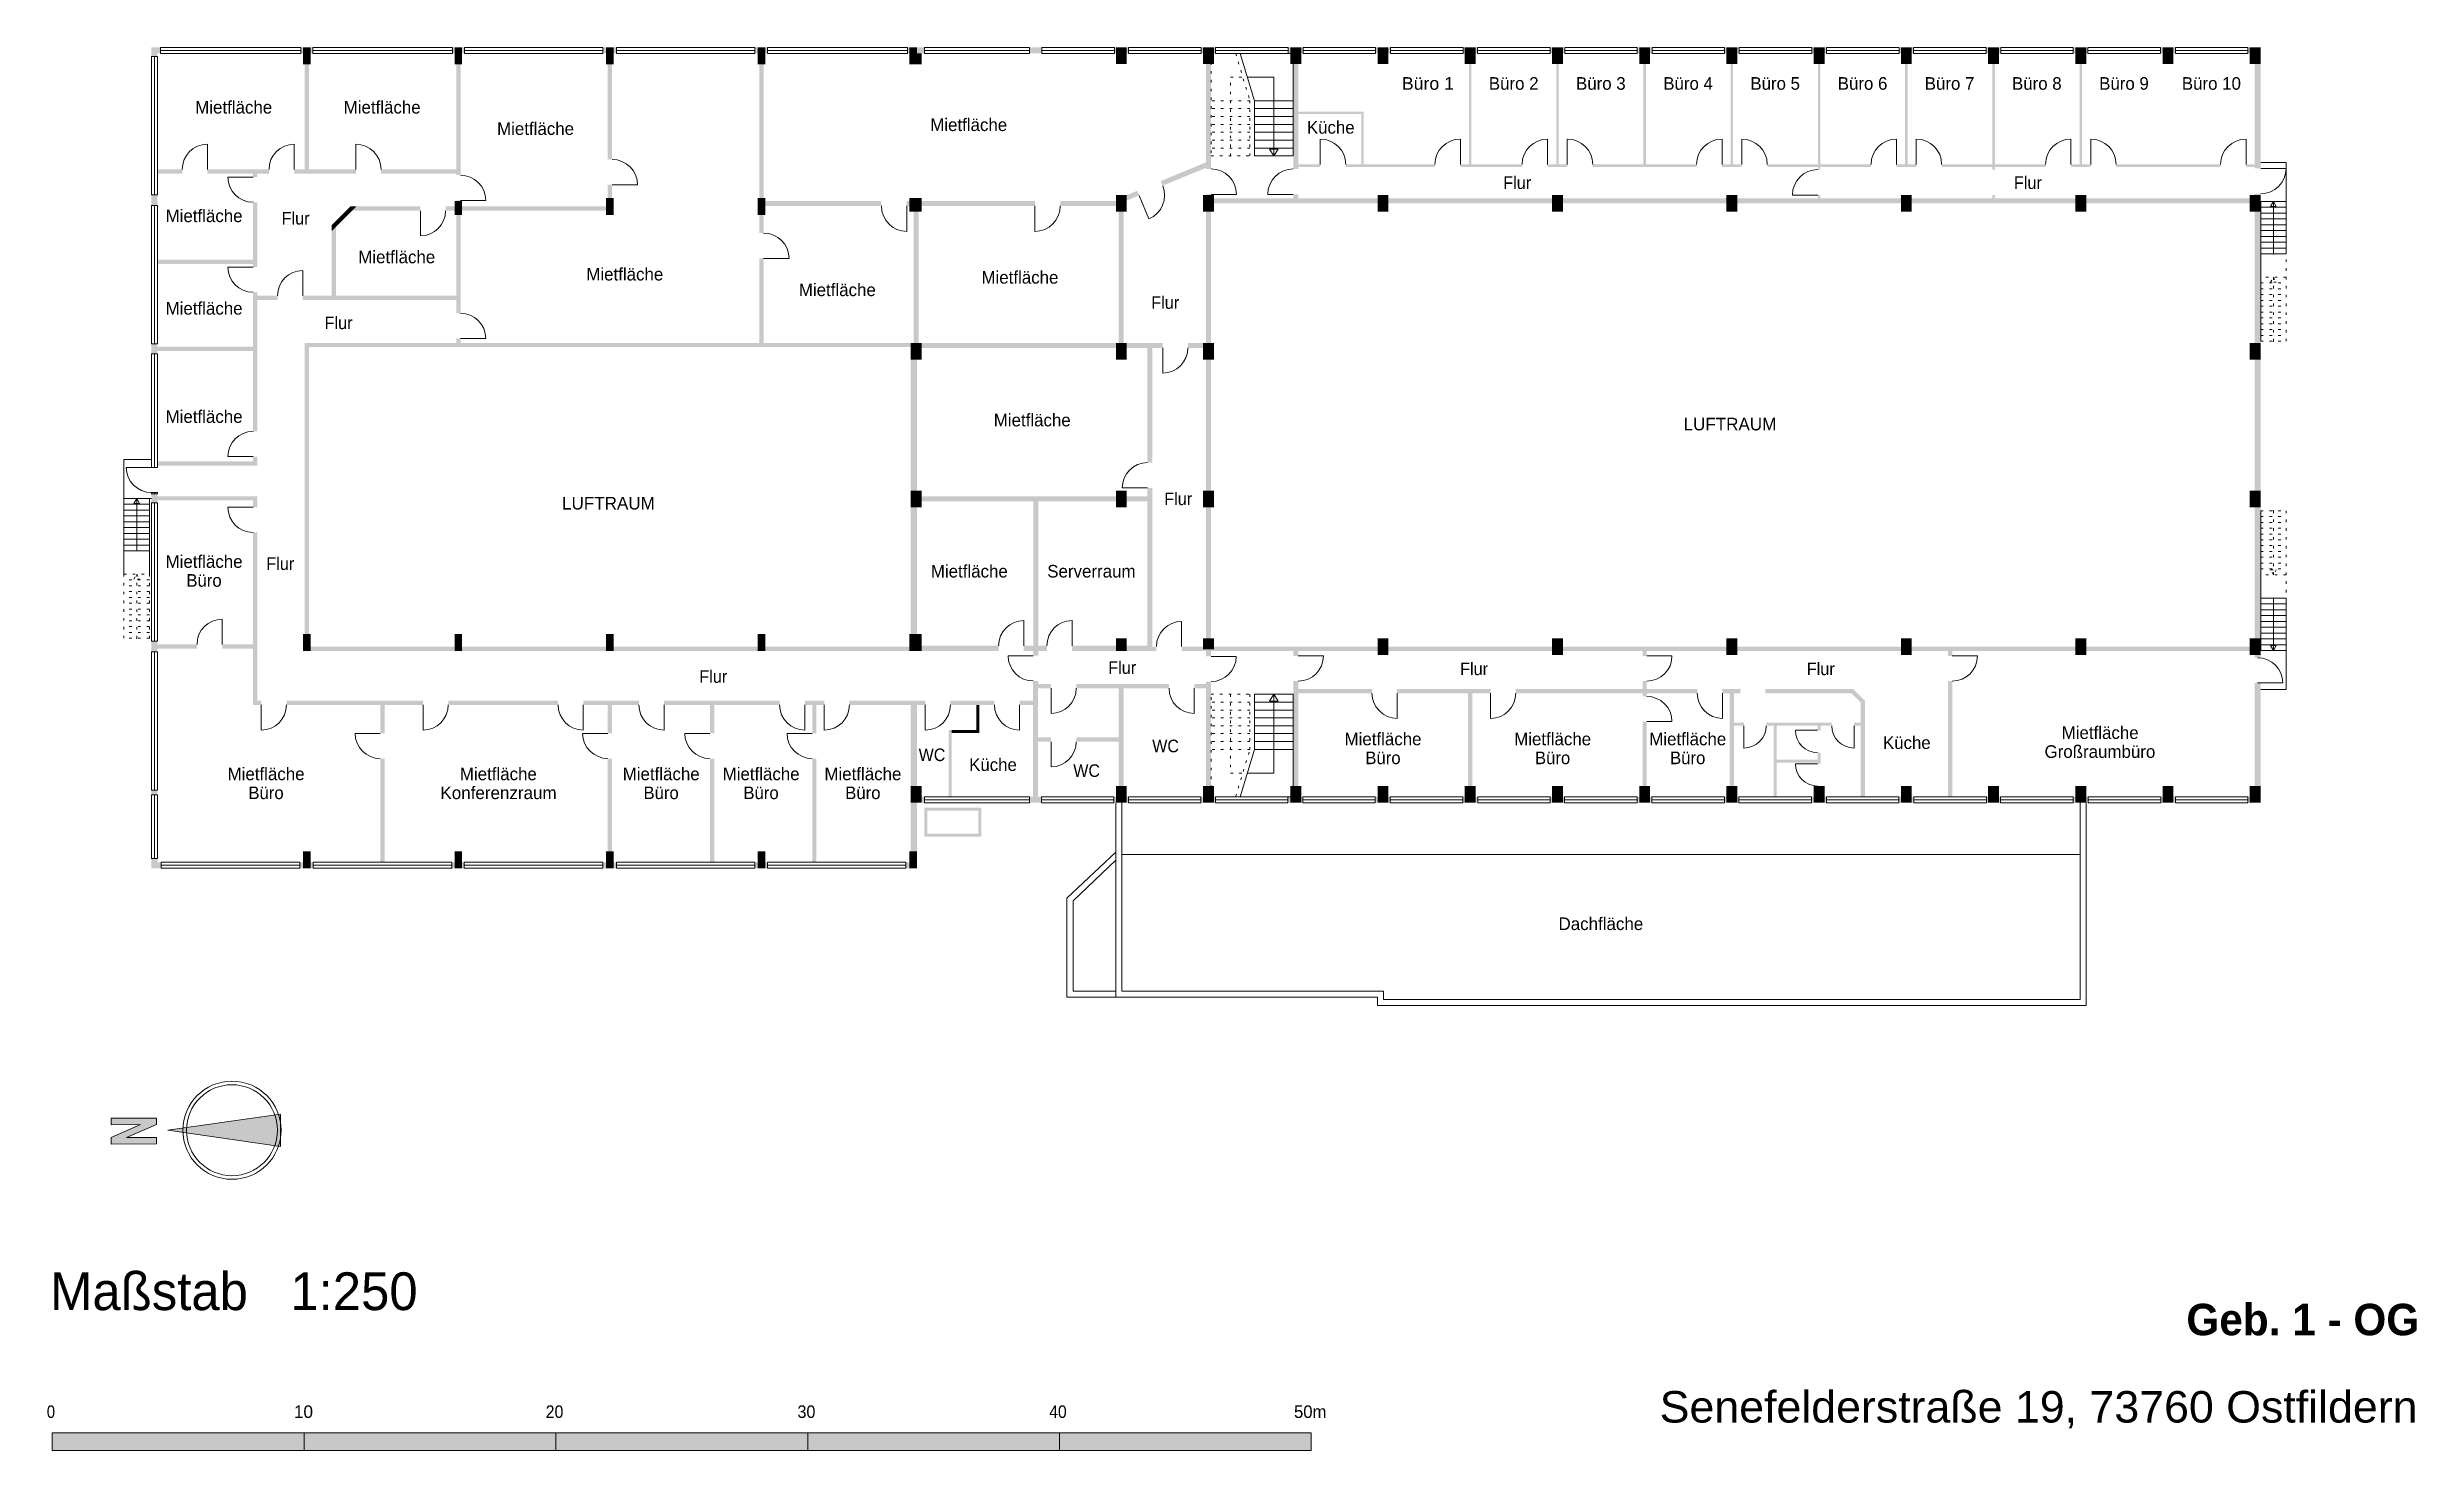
# Model space of a CAD drawing. Header units: inches. Extents: x 5602 to 99692, y 3430 to 59159.
import ezdxf

# ---------------------------------------------------------------- set-up
doc = ezdxf.new("R2010")
doc.units = ezdxf.units.IN
doc.header["$LTSCALE"] = 250
doc.header["$MEASUREMENT"] = 0
for name, pattern in [('Punktlinie', [1.4, 0.4, -1]), ('Standardmuster', [0]), ('Volllinie', [0])]:
    doc.linetypes.add(name, pattern=pattern)
doc.layers.add('Grundebene', color=7, linetype='Continuous')
doc.layers.add('Schriftfeld', color=7, linetype='Continuous')
doc.styles.add('ARIAL', font='arial.ttf', dxfattribs={"height": 0.2})
doc.styles.add('ARIAL-FETT', font='arialbd.ttf', dxfattribs={"height": 0.2})

msp = doc.modelspace()

# ---------------------------------------------------------------- texts
at = {"layer": 'Grundebene', "color": 18, "lineweight": 18, "true_color": 0x000000, "style": 'ARIAL'}
for s, width, p in [('Büro 1', 1.00695, (59391, 57477)), ('Büro 2', 0.960389, (62846, 57477)), ('Büro 3', 0.957713, (66309, 57477)), ('Büro 4', 0.958684, (69774, 57477)), ('Büro 5', 0.956017, (73234, 57477)), ('Büro 6', 0.957713, (76704, 57477)), ('Büro 7', 0.957955, (80159, 57477)), ('Büro 8', 0.957228, (83624, 57477)), ('Büro 9', 0.957228, (87086, 57477)), ('Büro 10', 0.959973, (90368, 57477)), ('Mietfläche', 0.960175, (11473, 56531)), ('Mietfläche', 0.960175, (17369, 56531)), ('Mietfläche', 0.960175, (23461, 55682)), ('Mietfläche', 0.960175, (40663, 55836)), ('Küche', 0.956442, (55622, 55732)), ('Flur', 0.923524, (63416, 53535)), ('Flur', 0.923524, (83698, 53535)), ('Mietfläche', 0.960175, (10297, 52220)), ('Flur', 0.923524, (14902, 52123)), ('Mietfläche', 0.960175, (17948, 50586)), ('Mietfläche', 0.960175, (27005, 49901)), ('Mietfläche', 0.960175, (42697, 49776)), ('Mietfläche', 0.960175, (10297, 48545)), ('Mietfläche', 0.960175, (35445, 49280)), ('Flur', 0.923524, (49439, 48776)), ('Flur', 0.923524, (16609, 47969)), ('Mietfläche', 0.960175, (10297, 44246)), ('Mietfläche', 0.960175, (43186, 44107)), ('LUFTRAUM', 0.968966, (70580, 43948)), ('Flur', 0.923524, (49953, 40981)), ('LUFTRAUM', 0.968966, (26041, 40806)), ('Mietfläche', 0.960175, (10297, 38489)), ('Flur', 0.923524, (14294, 38406)), ('Mietfläche', 0.960175, (40687, 38105)), ('Serverraum', 0.961855, (45309, 38105)), ('Büro', 0.950264, (11121, 37739)), ('Flur', 0.923524, (31492, 33923)), ('Flur', 0.923524, (47729, 34279)), ('Flur', 0.923524, (61705, 34228)), ('Flur', 0.923524, (75474, 34228)), ('Mietfläche', 0.960175, (85596, 31692)), ('WC', 0.910968, (40203, 30814)), ('WC', 0.910968, (49479, 31165)), ('Mietfläche', 0.960175, (57116, 31442)), ('Büro', 0.950264, (57940, 30692)), ('Mietfläche', 0.960175, (63853, 31442)), ('Büro', 0.950264, (64677, 30692)), ('Mietfläche', 0.960175, (69218, 31442)), ('Büro', 0.950264, (70043, 30692)), ('Küche', 0.956442, (78500, 31295)), ('Großraumbüro', 0.960492, (84916, 30942)), ('Mietfläche', 0.960175, (12759, 30055)), ('Mietfläche', 0.960175, (21983, 30055)), ('Mietfläche', 0.960175, (28450, 30055)), ('Mietfläche', 0.960175, (32419, 30055)), ('Mietfläche', 0.960175, (36461, 30055)), ('Küche', 0.956442, (42209, 30422)), ('WC', 0.910968, (46344, 30185)), ('Büro', 0.950264, (13583, 29305)), ('Konferenzraum', 0.966503, (21211, 29305)), ('Büro', 0.950264, (29274, 29305)), ('Büro', 0.950264, (33243, 29305)), ('Büro', 0.950264, (37286, 29305)), ('Dachfläche', 0.962625, (65614, 24104))]:
    msp.add_text(s, height=500, dxfattribs=dict(at, width=width)).set_placement(p)
at = {"layer": 'Schriftfeld', "color": 18, "lineweight": 18, "true_color": 0x000000}
for s, height, style, width, p in [('Maßstab   1:250', 1500, 'ARIAL', 0.964313, (5706, 9010)), ('Geb. 1 - OG', 1250, 'ARIAL-FETT', 0.962843, (90548, 8011)), ('Senefelderstraße 19, 73760 Ostfildern', 1250, 'ARIAL', 1.016662, (69630, 4544)), ('0', 500, 'ARIAL', 0.850484, (5578, 4726)), ('10', 500, 'ARIAL', 0.977993, (15391, 4726)), ('20', 500, 'ARIAL', 0.902815, (25391, 4726)), ('30', 500, 'ARIAL', 0.914211, (35391, 4726)), ('40', 500, 'ARIAL', 0.88866, (45391, 4726)), ('50m', 500, 'ARIAL', 0.945685, (55110, 4726))]:
    msp.add_text(s, height=height, dxfattribs=dict(at, style=style, width=width)).set_placement(p)

# ---------------------------------------------------------------- blocks, each defined once
blk = doc.blocks.new('Color_Area-64D')
at = {"layer": 'Schriftfeld', "true_color": 0xffffff, "transparency": 33554687}
blk.add_hatch(color=7, dxfattribs=at).paths.add_polyline_path([(25796, 3430), (25796, 4136), (15796, 4136), (15796, 3430)], flags=0)
at = {"layer": 'Schriftfeld', "color": 18, "linetype": 'Volllinie', "lineweight": 13, "true_color": 0x000000}
for p, q in [((25796, 4136), (15796, 4136)), ((15796, 4136), (15796, 3430)), ((25796, 3430), (25796, 4136)), ((15796, 3430), (25796, 3430))]:
    blk.add_line(p, q, dxfattribs=at)
blk = doc.blocks.new('Color_Area-656')
at = {"layer": 'Schriftfeld', "true_color": 0x000000, "transparency": 33554687}
blk.add_hatch(color=18, dxfattribs=at).paths.add_polyline_path([(15796, 3430), (15796, 4136), (5796, 4136), (5796, 3430)], flags=0)
at = {"layer": 'Schriftfeld', "color": 18, "linetype": 'Volllinie', "lineweight": 13, "true_color": 0x000000}
for p, q in [((15796, 4136), (5796, 4136)), ((5796, 4136), (5796, 3430)), ((15796, 3430), (15796, 4136)), ((5796, 3430), (15796, 3430))]:
    blk.add_line(p, q, dxfattribs=at)
blk = doc.blocks.new('Color_Area-65F')
at = {"layer": 'Schriftfeld', "true_color": 0x000000, "transparency": 33554687}
blk.add_hatch(color=18, dxfattribs=at).paths.add_polyline_path([(35796, 3430), (35796, 4136), (25796, 4136), (25796, 3430)], flags=0)
at = {"layer": 'Schriftfeld', "color": 18, "linetype": 'Volllinie', "lineweight": 13, "true_color": 0x000000}
for p, q in [((35796, 4136), (25796, 4136)), ((25796, 4136), (25796, 3430)), ((35796, 3430), (35796, 4136)), ((25796, 3430), (35796, 3430))]:
    blk.add_line(p, q, dxfattribs=at)
blk = doc.blocks.new('Color_Area-668')
at = {"layer": 'Schriftfeld', "true_color": 0xffffff, "transparency": 33554687}
blk.add_hatch(color=7, dxfattribs=at).paths.add_polyline_path([(45796, 3430), (45796, 4136), (35796, 4136), (35796, 3430)], flags=0)
at = {"layer": 'Schriftfeld', "color": 18, "linetype": 'Volllinie', "lineweight": 13, "true_color": 0x000000}
for p, q in [((45796, 4136), (35796, 4136)), ((35796, 4136), (35796, 3430)), ((45796, 3430), (45796, 4136)), ((35796, 3430), (45796, 3430))]:
    blk.add_line(p, q, dxfattribs=at)
blk = doc.blocks.new('Color_Area-671')
at = {"layer": 'Schriftfeld', "true_color": 0x000000, "transparency": 33554687}
blk.add_hatch(color=18, dxfattribs=at).paths.add_polyline_path([(55796, 3430), (55796, 4136), (45796, 4136), (45796, 3430)], flags=0)
at = {"layer": 'Schriftfeld', "color": 18, "linetype": 'Volllinie', "lineweight": 13, "true_color": 0x000000}
for p, q in [((55796, 4136), (45796, 4136)), ((45796, 4136), (45796, 3430)), ((55796, 3430), (55796, 4136)), ((45796, 3430), (55796, 3430))]:
    blk.add_line(p, q, dxfattribs=at)
blk = doc.blocks.new('Color_Area-684')
at = {"layer": 'Schriftfeld', "true_color": 0x000000, "transparency": 33554687}
blk.add_hatch(color=18, dxfattribs=at).paths.add_polyline_path([(8137, 16628), (9930, 16635), (9931, 16384), (8742, 15862), (9933, 15866), (9934, 15610), (8141, 15603), (8140, 15865), (9306, 16376), (8138, 16372)], flags=0)
at = {"layer": 'Schriftfeld', "color": 18, "linetype": 'Volllinie', "lineweight": 13, "true_color": 0x000000}
for p, q in [((8137, 16628), (9930, 16635)), ((8138, 16372), (8137, 16628)), ((9306, 16376), (8138, 16372)), ((8140, 15865), (9306, 16376)), ((9931, 16384), (8742, 15862)), ((9930, 16635), (9931, 16384)), ((8141, 15603), (8140, 15865)), ((9934, 15610), (8141, 15603)), ((8742, 15862), (9933, 15866)), ((9933, 15866), (9934, 15610))]:
    blk.add_line(p, q, dxfattribs=at)
blk = doc.blocks.new('Color_Area-699')
at = {"layer": 'Schriftfeld', "true_color": 0x000000, "transparency": 33554687}
blk.add_hatch(color=18, dxfattribs=at).paths.add_polyline_path([(10385, 16153), (14865, 15513), (14865, 16793)], flags=0)
at = {"layer": 'Schriftfeld', "color": 18, "linetype": 'Volllinie', "lineweight": 13, "true_color": 0x000000}
for p, q in [((14865, 16793), (10385, 16153)), ((10385, 16153), (14865, 15513)), ((14865, 15513), (14865, 16793))]:
    blk.add_line(p, q, dxfattribs=at)
blk = doc.blocks.new('door-6B4')
at = {"layer": 'Grundebene', "color": 18, "linetype": 'Standardmuster', "lineweight": 13, "true_color": 0x000000}
blk.add_line((61715, 54510), (61715, 55520), dxfattribs=at)
blk.add_arc((61715, 54510), 1010, 90, 180, dxfattribs=at)
blk = doc.blocks.new('door-6BC')
at = {"layer": 'Grundebene', "color": 18, "linetype": 'Standardmuster', "lineweight": 13, "true_color": 0x000000}
blk.add_line((65179, 54510), (65179, 55520), dxfattribs=at)
blk.add_arc((65179, 54510), 1010, 90, 180, dxfattribs=at)
blk = doc.blocks.new('door-6C4')
at = {"layer": 'Grundebene', "color": 18, "linetype": 'Standardmuster', "lineweight": 13, "true_color": 0x000000}
blk.add_line((65963, 54510), (65963, 55520), dxfattribs=at)
blk.add_arc((65963, 54510), 1010, 0, 90, dxfattribs=at)
blk = doc.blocks.new('door-6CC')
at = {"layer": 'Grundebene', "color": 18, "linetype": 'Standardmuster', "lineweight": 13, "true_color": 0x000000}
blk.add_line((72107, 54510), (72107, 55520), dxfattribs=at)
blk.add_arc((72107, 54510), 1010, 90, 180, dxfattribs=at)
blk = doc.blocks.new('door-6D4')
at = {"layer": 'Grundebene', "color": 18, "linetype": 'Standardmuster', "lineweight": 13, "true_color": 0x000000}
blk.add_line((72891, 54510), (72891, 55520), dxfattribs=at)
blk.add_arc((72891, 54510), 1010, 0, 90, dxfattribs=at)
blk = doc.blocks.new('door-6DC')
at = {"layer": 'Grundebene', "color": 18, "linetype": 'Standardmuster', "lineweight": 13, "true_color": 0x000000}
blk.add_line((79036, 54510), (79036, 55520), dxfattribs=at)
blk.add_arc((79036, 54510), 1010, 90, 180, dxfattribs=at)
blk = doc.blocks.new('door-6E4')
at = {"layer": 'Grundebene', "color": 18, "linetype": 'Standardmuster', "lineweight": 13, "true_color": 0x000000}
blk.add_line((79820, 54510), (79820, 55520), dxfattribs=at)
blk.add_arc((79820, 54510), 1010, 0, 90, dxfattribs=at)
blk = doc.blocks.new('door-6EC')
at = {"layer": 'Grundebene', "color": 18, "linetype": 'Standardmuster', "lineweight": 13, "true_color": 0x000000}
blk.add_line((85964, 54510), (85964, 55520), dxfattribs=at)
blk.add_arc((85964, 54510), 1010, 90, 180, dxfattribs=at)
blk = doc.blocks.new('door-6F4')
at = {"layer": 'Grundebene', "color": 18, "linetype": 'Standardmuster', "lineweight": 13, "true_color": 0x000000}
blk.add_line((86748, 54510), (86748, 55520), dxfattribs=at)
blk.add_arc((86748, 54510), 1010, 0, 90, dxfattribs=at)
blk = doc.blocks.new('door-6FE')
at = {"layer": 'Grundebene', "color": 18, "linetype": 'Standardmuster', "lineweight": 13, "true_color": 0x000000}
blk.add_line((93499, 54354), (94509, 54354), dxfattribs=at)
blk.add_arc((93499, 54354), 1010, 270, 0, dxfattribs=at)
blk = doc.blocks.new('door-706')
at = {"layer": 'Grundebene', "color": 18, "linetype": 'Standardmuster', "lineweight": 13, "true_color": 0x000000}
blk.add_line((55079, 53320), (54069, 53320), dxfattribs=at)
blk.add_arc((55079, 53320), 1010, 90, 180, dxfattribs=at)
blk = doc.blocks.new('door-710')
at = {"layer": 'Grundebene', "color": 18, "linetype": 'Standardmuster', "lineweight": 13, "true_color": 0x000000}
blk.add_line((75914, 53294), (74904, 53294), dxfattribs=at)
blk.add_arc((75914, 53294), 1010, 90, 180, dxfattribs=at)
blk = doc.blocks.new('door-738')
at = {"layer": 'Grundebene', "color": 18, "linetype": 'Standardmuster', "lineweight": 13, "true_color": 0x000000}
blk.add_line((56153, 54510), (56153, 55520), dxfattribs=at)
blk.add_arc((56153, 54510), 1010, 0, 90, dxfattribs=at)
blk = doc.blocks.new('door-743')
at = {"layer": 'Grundebene', "color": 18, "linetype": 'Standardmuster', "lineweight": 13, "true_color": 0x000000}
blk.add_line((92917, 54510), (92917, 55520), dxfattribs=at)
blk.add_arc((92917, 54510), 1010, 90, 180, dxfattribs=at)
blk = doc.blocks.new('door-759')
at = {"layer": 'Grundebene', "color": 18, "linetype": 'Standardmuster', "lineweight": 13, "true_color": 0x000000}
blk.add_line((48960, 53279), (49346, 52346), dxfattribs=at)
blk.add_arc((48960, 53279), 1010, 292.46743, 22.46743, dxfattribs=at)
blk = doc.blocks.new('door-761')
at = {"layer": 'Grundebene', "color": 18, "linetype": 'Standardmuster', "lineweight": 13, "true_color": 0x000000}
blk.add_line((44818, 52860), (44818, 51850), dxfattribs=at)
blk.add_arc((44818, 52860), 1010, 270, 0, dxfattribs=at)
blk = doc.blocks.new('door-769')
at = {"layer": 'Grundebene', "color": 18, "linetype": 'Standardmuster', "lineweight": 13, "true_color": 0x000000}
blk.add_line((39732, 52860), (39732, 51850), dxfattribs=at)
blk.add_arc((39732, 52860), 1010, 180, 270, dxfattribs=at)
blk = doc.blocks.new('door-771')
at = {"layer": 'Grundebene', "color": 18, "linetype": 'Standardmuster', "lineweight": 13, "true_color": 0x000000}
blk.add_line((34047, 50775), (35057, 50775), dxfattribs=at)
blk.add_arc((34047, 50775), 1010, 0, 90, dxfattribs=at)
blk = doc.blocks.new('door-77F')
at = {"layer": 'Grundebene', "color": 18, "linetype": 'Standardmuster', "lineweight": 13, "true_color": 0x000000}
blk.add_line((28028, 53700), (29038, 53700), dxfattribs=at)
blk.add_arc((28028, 53700), 1010, 0, 90, dxfattribs=at)

# ---------------------------------------------------------------- hatches: boundary and pattern name
at = {"layer": 'Grundebene', "true_color": 0x000000, "transparency": 33554687}
h = msp.add_hatch(color=18, dxfattribs=at)
h.paths.add_polyline_path([(39892, 47224), (39892, 35193), (40132, 35193), (40132, 47224)], flags=0)
h.paths.add_polyline_path([(40132, 33045), (39892, 33045), (39892, 26799), (39695, 26799), (39695, 26559), (40132, 26559)], flags=0)
h.paths.add_polyline_path([(33701, 26799), (33701, 26559), (34195, 26559), (34195, 26799)], flags=0)
h.paths.add_polyline_path([(27654, 26799), (27654, 26559), (28201, 26559), (28201, 26799)], flags=0)
h.paths.add_polyline_path([(21658, 26799), (21658, 26559), (22154, 26559), (22154, 26799)], flags=0)
h.paths.add_polyline_path([(15626, 26799), (15626, 26559), (16158, 26559), (16158, 26799)], flags=0)
h.paths.add_polyline_path([(9974, 26799), (9974, 26945), (9734, 26945), (9734, 26559), (10126, 26559), (10126, 26799)], flags=0)
h.paths.add_polyline_path([(9974, 29657), (9734, 29657), (9734, 29478), (9974, 29478)], flags=0)
h.paths.add_polyline_path([(9974, 35575), (9734, 35575), (9734, 35157), (9974, 35157)], flags=0)
h.paths.add_polyline_path([(9974, 41422), (9734, 41422), (9734, 41075), (9974, 41075)], flags=0)
h.paths.add_polyline_path([(9974, 47384), (9734, 47384), (9734, 46994), (9974, 46994)], flags=0)
h.paths.add_polyline_path([(9974, 53302), (9734, 53302), (9734, 52884), (9974, 52884)], flags=0)
h.paths.add_polyline_path([(9974, 58919), (10091, 58919), (10091, 59159), (9734, 59159), (9734, 58802), (9974, 58802)], flags=0)
h.paths.add_polyline_path([(16141, 58919), (16141, 59159), (15667, 59159), (15667, 58919)], flags=0)
h.paths.add_polyline_path([(22166, 58919), (22166, 59159), (21692, 59159), (21692, 58919)], flags=0)
h.paths.add_polyline_path([(28202, 58919), (28202, 59159), (27666, 59159), (27666, 58919)], flags=0)
h.paths.add_polyline_path([(34205, 58919), (34205, 59159), (33702, 59159), (33702, 58919)], flags=0)
h.paths.add_polyline_path([(40132, 58919), (40132, 59159), (39758, 59159), (39758, 58919)], flags=0)
for points in [[(15753, 59159), (16054, 59159), (16054, 58484), (15753, 58484)], [(15988, 58484), (15988, 54311), (15818, 54311), (15818, 58484)], [(21773, 59159), (22073, 59159), (22073, 58484), (21773, 58484)], [(27792, 59159), (28093, 59159), (28093, 58484), (27792, 58484)], [(33812, 59159), (34112, 59159), (34112, 58484), (33812, 58484)], [(39831, 59159), (40132, 59159), (40132, 58484), (39831, 58484)], [(39892, 58919), (40323, 58919), (40323, 58484), (39892, 58484)], [(48035, 59159), (48466, 59159), (48466, 58496), (48035, 58496)], [(51499, 59159), (51931, 59159), (51931, 58496), (51499, 58496)], [(54964, 59159), (55395, 59159), (55395, 58496), (54964, 58496)], [(58428, 59159), (58859, 59159), (58859, 58496), (58428, 58496)], [(61892, 59159), (62323, 59159), (62323, 58496), (61892, 58496)], [(62157, 58496), (62157, 54510), (62057, 54510), (62057, 58496)], [(65356, 59159), (65787, 59159), (65787, 58496), (65356, 58496)], [(65621, 58496), (65621, 54510), (65521, 54510), (65521, 58496)], [(68820, 59159), (69251, 59159), (69251, 58496), (68820, 58496)], [(69085, 58496), (69085, 54510), (68985, 54510), (68985, 58496)], [(72284, 59159), (72715, 59159), (72715, 58496), (72284, 58496)], [(72549, 58496), (72549, 54510), (72449, 54510), (72449, 58496)], [(75748, 59159), (76179, 59159), (76179, 58496), (75748, 58496)], [(79212, 59159), (79643, 59159), (79643, 58496), (79212, 58496)], [(79478, 58496), (79478, 54510), (79378, 54510), (79378, 58496)], [(82676, 59159), (83107, 59159), (83107, 58496), (82676, 58496)], [(82942, 58496), (82942, 54510), (82842, 54510), (82842, 58496)], [(86140, 59159), (86571, 59159), (86571, 58496), (86140, 58496)], [(86406, 58496), (86406, 54510), (86306, 54510), (86306, 58496)], [(89604, 59159), (90035, 59159), (90035, 58496), (89604, 58496)], [(93068, 59159), (93499, 59159), (93499, 58496), (93068, 58496)], [(57779, 54510), (57779, 56510), (55279, 56510), (55279, 56610), (57879, 56610), (57879, 54510)], [(16898, 52100), (17639, 52841), (17879, 52841), (16898, 51860)], [(21773, 53052), (22073, 53052), (22073, 52503), (21773, 52503)], [(27792, 52671), (22073, 52671), (22073, 52841), (27792, 52841)], [(27792, 53178), (28093, 53178), (28093, 52503), (27792, 52503)], [(33812, 53178), (34112, 53178), (34112, 52503), (33812, 52503)], [(39831, 53178), (40132, 53178), (40132, 52629), (39831, 52629)], [(39892, 53178), (40323, 53178), (40323, 52629), (39892, 52629)], [(48035, 53291), (48466, 53291), (48466, 52629), (48035, 52629)], [(51499, 53291), (51931, 53291), (51931, 52629), (51499, 52629)], [(93068, 52960), (93068, 53160), (51931, 53160), (51931, 52960)], [(58428, 53291), (58859, 53291), (58859, 52629), (58428, 52629)], [(65356, 53291), (65787, 53291), (65787, 52629), (65356, 52629)], [(72284, 53291), (72715, 53291), (72715, 52629), (72284, 52629)], [(79212, 53291), (79643, 53291), (79643, 52629), (79212, 52629)], [(86140, 53291), (86571, 53291), (86571, 52629), (86140, 52629)], [(93068, 53291), (93499, 53291), (93499, 52629), (93068, 52629)], [(16898, 49297), (16898, 52100), (17068, 52100), (17068, 49297)], [(40207, 52629), (40007, 52629), (40007, 47424), (40207, 47424)], [(48151, 47424), (48151, 52629), (48351, 52629), (48351, 47424)], [(13770, 50554), (9974, 50554), (9974, 50724), (13770, 50724)], [(9974, 47274), (13770, 47274), (13770, 47104), (9974, 47104)], [(15818, 35868), (15818, 47424), (15988, 47424), (15988, 35868)], [(15988, 47424), (39892, 47424), (39892, 47254), (15988, 47254)], [(39892, 47424), (40323, 47424), (40323, 46761), (39892, 46761)], [(48035, 47424), (48466, 47424), (48466, 46761), (48035, 46761)], [(51499, 47424), (51931, 47424), (51931, 46761), (51499, 46761)], [(93068, 47424), (93499, 47424), (93499, 46761), (93068, 46761)], [(9974, 42713), (13770, 42713), (13770, 42543), (9974, 42543)], [(39892, 41556), (40323, 41556), (40323, 40894), (39892, 40894)], [(48035, 41556), (48466, 41556), (48466, 40894), (48035, 40894)], [(51499, 41556), (51931, 41556), (51931, 40894), (51499, 40894)], [(93068, 41556), (93499, 41556), (93499, 40894), (93068, 40894)], [(9974, 41334), (13770, 41334), (13770, 41164), (9974, 41164)], [(40323, 41325), (49388, 41325), (49388, 41125), (40323, 41125)], [(15753, 35868), (16054, 35868), (16054, 35193), (15753, 35193)], [(21773, 35868), (22073, 35868), (22073, 35193), (21773, 35193)], [(27792, 35868), (28093, 35868), (28093, 35193), (27792, 35193)], [(33812, 35868), (34112, 35868), (34112, 35193), (33812, 35193)], [(39831, 35868), (40132, 35868), (40132, 35193), (39831, 35193)], [(39892, 35855), (40323, 35855), (40323, 35193), (39892, 35193)], [(16054, 35363), (16054, 35193), (39831, 35193), (39831, 35363)], [(48035, 35689), (48466, 35689), (48466, 35193), (48035, 35193)], [(51499, 35689), (51931, 35689), (51931, 35257), (51499, 35257)], [(93068, 35193), (51815, 35193), (51815, 35363), (93068, 35363)], [(58428, 35689), (58859, 35689), (58859, 35026), (58428, 35026)], [(65356, 35689), (65787, 35689), (65787, 35026), (65356, 35026)], [(72284, 35689), (72715, 35689), (72715, 35026), (72284, 35026)], [(79212, 35689), (79643, 35689), (79643, 35026), (79212, 35026)], [(86140, 35689), (86571, 35689), (86571, 35026), (86140, 35026)], [(93068, 35689), (93499, 35689), (93499, 35026), (93068, 35026)], [(44742, 29399), (44742, 33995), (44942, 33995), (44942, 29399)], [(41515, 32046), (42497, 32046), (42497, 33045), (42617, 33045), (42617, 31926), (41515, 31926)], [(48151, 29821), (48151, 33706), (48351, 33706), (48351, 29821)], [(62022, 29821), (62022, 33511), (62192, 33511), (62192, 29821)], [(72414, 29821), (72414, 33511), (72584, 33511), (72584, 29821)], [(41515, 32046), (41515, 29399), (41395, 29399), (41395, 32046)], [(74158, 29399), (74158, 32217), (74278, 32217), (74278, 29399)], [(74171, 30868), (75904, 30868), (75904, 30748), (74171, 30748)], [(39892, 29821), (40323, 29821), (40323, 29159), (39892, 29159)], [(48035, 29821), (48466, 29821), (48466, 29159), (48035, 29159)], [(51499, 29821), (51931, 29821), (51931, 29159), (51499, 29159)], [(54964, 29821), (55395, 29821), (55395, 29159), (54964, 29159)], [(58428, 29821), (58859, 29821), (58859, 29159), (58428, 29159)], [(61892, 29821), (62323, 29821), (62323, 29159), (61892, 29159)], [(65356, 29821), (65787, 29821), (65787, 29159), (65356, 29159)], [(68820, 29821), (69251, 29821), (69251, 29159), (68820, 29159)], [(72284, 29821), (72715, 29821), (72715, 29159), (72284, 29159)], [(75748, 29821), (76179, 29821), (76179, 29159), (75748, 29159)], [(79212, 29821), (79643, 29821), (79643, 29159), (79212, 29159)], [(82676, 29821), (83107, 29821), (83107, 29159), (82676, 29159)], [(86140, 29821), (86571, 29821), (86571, 29159), (86140, 29159)], [(89604, 29821), (90035, 29821), (90035, 29159), (89604, 29159)], [(93068, 29821), (93499, 29821), (93499, 29159), (93068, 29159)], [(15753, 27234), (16054, 27234), (16054, 26559), (15753, 26559)], [(21773, 27234), (22073, 27234), (22073, 26559), (21773, 26559)], [(27792, 27234), (28093, 27234), (28093, 26559), (27792, 26559)], [(33812, 27234), (34112, 27234), (34112, 26559), (33812, 26559)], [(39831, 27234), (40132, 27234), (40132, 26559), (39831, 26559)]]:
    msp.add_hatch(color=18, dxfattribs=at).paths.add_polyline_path(points, flags=0)
h = msp.add_hatch(color=18, dxfattribs=at)
h.paths.add_polyline_path([(21838, 54084), (22008, 54084), (22008, 58484), (21838, 58484)], flags=0)
h.paths.add_polyline_path([(21838, 53084), (21838, 53052), (22008, 53052), (22008, 53084)], flags=0)
h = msp.add_hatch(color=18, dxfattribs=at)
h.paths.add_polyline_path([(27858, 54710), (28028, 54710), (28028, 58484), (27858, 58484)], flags=0)
h.paths.add_polyline_path([(27858, 53700), (27858, 53178), (28028, 53178), (28028, 53700)], flags=0)
h = msp.add_hatch(color=18, dxfattribs=at)
h.paths.add_polyline_path([(33877, 51785), (34047, 51785), (34047, 58484), (33877, 58484)], flags=0)
h.paths.add_polyline_path([(33877, 50775), (33877, 47424), (34047, 47424), (34047, 50775)], flags=0)
h = msp.add_hatch(color=18, dxfattribs=at)
h.paths.add_polyline_path([(93499, 58919), (93499, 59159), (92990, 59159), (92990, 58919)], flags=0)
h.paths.add_polyline_path([(89520, 58919), (90110, 58919), (90110, 59159), (89520, 59159)], flags=0)
h.paths.add_polyline_path([(86058, 58919), (86640, 58919), (86640, 59159), (86058, 59159)], flags=0)
h.paths.add_polyline_path([(82593, 58919), (83178, 58919), (83178, 59159), (82593, 59159)], flags=0)
h.paths.add_polyline_path([(79138, 58919), (79713, 58919), (79713, 59159), (79138, 59159)], flags=0)
h.paths.add_polyline_path([(75668, 58919), (76258, 58919), (76258, 59159), (75668, 59159)], flags=0)
h.paths.add_polyline_path([(72208, 58919), (72788, 58919), (72788, 59159), (72208, 59159)], flags=0)
h.paths.add_polyline_path([(68743, 58919), (69328, 58919), (69328, 59159), (68743, 59159)], flags=0)
h.paths.add_polyline_path([(65280, 58919), (65863, 58919), (65863, 59159), (65280, 59159)], flags=0)
h.paths.add_polyline_path([(61825, 58919), (62400, 58919), (62400, 59159), (61825, 59159)], flags=0)
h.paths.add_polyline_path([(58348, 58919), (58945, 58919), (58945, 59159), (58348, 59159)], flags=0)
h.paths.add_polyline_path([(54877, 58919), (55468, 58919), (55468, 59159), (54877, 59159)], flags=0)
h.paths.add_polyline_path([(51417, 58919), (51997, 58919), (51997, 59159), (51417, 59159)], flags=0)
h.paths.add_polyline_path([(47980, 58919), (48537, 58919), (48537, 59159), (47980, 59159)], flags=0)
h.paths.add_polyline_path([(45100, 59159), (44608, 59159), (44608, 58919), (45100, 58919)], flags=0)
h.paths.add_polyline_path([(40132, 58919), (40438, 58919), (40438, 59159), (40132, 59159)], flags=0)
h = msp.add_hatch(color=18, dxfattribs=at)
h.paths.add_polyline_path([(51815, 58496), (51615, 58496), (51615, 54330), (51815, 54330)], flags=0)
h.paths.add_polyline_path([(51615, 34970), (51815, 34970), (51815, 53320), (51615, 53320)], flags=0)
h.paths.add_polyline_path([(51615, 33970), (51615, 29821), (51815, 29821), (51815, 33970)], flags=0)
h = msp.add_hatch(color=18, dxfattribs=at)
h.paths.add_polyline_path([(55079, 54330), (55279, 54330), (55279, 58496), (55079, 58496)], flags=0)
h.paths.add_polyline_path([(55079, 53320), (55079, 53160), (55279, 53160), (55279, 53320)], flags=0)
h = msp.add_hatch(color=18, dxfattribs=at)
h.paths.add_polyline_path([(75914, 54304), (76014, 54304), (76014, 58496), (75914, 58496)], flags=0)
h.paths.add_polyline_path([(75914, 53294), (75914, 53160), (76014, 53160), (76014, 53294)], flags=0)
h = msp.add_hatch(color=18, dxfattribs=at)
h.paths.add_polyline_path([(93499, 58496), (93259, 58496), (93259, 54354), (93499, 54354)], flags=0)
h.paths.add_polyline_path([(93259, 34918), (93499, 34918), (93499, 53344), (93259, 53344)], flags=0)
h.paths.add_polyline_path([(93499, 29821), (93499, 33918), (93259, 33918), (93259, 29821)], flags=0)
h = msp.add_hatch(color=18, dxfattribs=at)
h.paths.add_polyline_path([(49817, 53850), (49894, 53665), (51615, 54377), (51615, 54593)], flags=0)
h.paths.add_polyline_path([(48884, 53464), (48466, 53291), (48466, 53075), (48960, 53279)], flags=0)
h = msp.add_hatch(color=18, dxfattribs=at)
h.paths.add_polyline_path([(21838, 54141), (21838, 54311), (18852, 54311), (18852, 54141)], flags=0)
h.paths.add_polyline_path([(15403, 54311), (15403, 54141), (17852, 54141), (17852, 54311)], flags=0)
h.paths.add_polyline_path([(11956, 54311), (11956, 54141), (14403, 54141), (14403, 54311)], flags=0)
h.paths.add_polyline_path([(9974, 54141), (10956, 54141), (10956, 54311), (9974, 54311)], flags=0)
h = msp.add_hatch(color=18, dxfattribs=at)
h.paths.add_polyline_path([(13770, 54141), (13770, 54010), (13940, 54010), (13940, 54141)], flags=0)
h.paths.add_polyline_path([(13770, 53010), (13770, 50434), (13940, 50434), (13940, 53010)], flags=0)
h.paths.add_polyline_path([(13770, 49297), (13940, 49297), (13940, 49434), (13770, 49434)], flags=0)
h = msp.add_hatch(color=18, dxfattribs=at)
h.paths.add_polyline_path([(92917, 54510), (92917, 54410), (93259, 54410), (93259, 54510)], flags=0)
h.paths.add_polyline_path([(91907, 54510), (87758, 54510), (87758, 54410), (91907, 54410)], flags=0)
h.paths.add_polyline_path([(85964, 54410), (86748, 54410), (86748, 54510), (85964, 54510)], flags=0)
h.paths.add_polyline_path([(80830, 54410), (84954, 54410), (84954, 54510), (80830, 54510)], flags=0)
h.paths.add_polyline_path([(79036, 54410), (79820, 54410), (79820, 54510), (79036, 54510)], flags=0)
h.paths.add_polyline_path([(73901, 54410), (78026, 54410), (78026, 54510), (73901, 54510)], flags=0)
h.paths.add_polyline_path([(72107, 54410), (72891, 54410), (72891, 54510), (72107, 54510)], flags=0)
h.paths.add_polyline_path([(66973, 54410), (71097, 54410), (71097, 54510), (66973, 54510)], flags=0)
h.paths.add_polyline_path([(65179, 54410), (65963, 54410), (65963, 54510), (65179, 54510)], flags=0)
h.paths.add_polyline_path([(61715, 54410), (64169, 54410), (64169, 54510), (61715, 54510)], flags=0)
h.paths.add_polyline_path([(57163, 54410), (60705, 54410), (60705, 54510), (57163, 54510)], flags=0)
h.paths.add_polyline_path([(55279, 54410), (56153, 54410), (56153, 54510), (55279, 54510)], flags=0)
h = msp.add_hatch(color=18, dxfattribs=at)
h.paths.add_polyline_path([(82942, 53160), (82942, 53296), (82842, 53296), (82842, 53160)], flags=0)
h.paths.add_polyline_path([(82942, 54410), (82842, 54410), (82842, 54306), (82942, 54306)], flags=0)
h = msp.add_hatch(color=18, dxfattribs=at)
h.paths.add_polyline_path([(17639, 52671), (20417, 52671), (20417, 52841), (17639, 52841)], flags=0)
h.paths.add_polyline_path([(22073, 52671), (22073, 52841), (21417, 52841), (21417, 52671)], flags=0)
h = msp.add_hatch(color=18, dxfattribs=at)
h.paths.add_polyline_path([(34112, 52860), (38722, 52860), (38722, 53060), (34112, 53060)], flags=0)
h.paths.add_polyline_path([(39732, 52860), (44818, 52860), (44818, 53060), (39732, 53060)], flags=0)
h.paths.add_polyline_path([(48035, 52860), (48035, 53060), (45828, 53060), (45828, 52860)], flags=0)
h = msp.add_hatch(color=18, dxfattribs=at)
h.paths.add_polyline_path([(21838, 48600), (22008, 48600), (22008, 52503), (21838, 52503)], flags=0)
h.paths.add_polyline_path([(21838, 47600), (21838, 47424), (22008, 47424), (22008, 47600)], flags=0)
h = msp.add_hatch(color=18, dxfattribs=at)
h.paths.add_polyline_path([(13940, 39897), (13770, 39897), (13770, 33045), (13940, 33045)], flags=0)
h.paths.add_polyline_path([(13940, 40897), (13940, 41334), (13770, 41334), (13770, 40897)], flags=0)
h.paths.add_polyline_path([(13940, 42543), (13940, 42909), (13770, 42909), (13770, 42543)], flags=0)
h.paths.add_polyline_path([(13940, 43909), (13940, 49297), (13770, 49297), (13770, 43909)], flags=0)
h = msp.add_hatch(color=18, dxfattribs=at)
h.paths.add_polyline_path([(15742, 49297), (15742, 49127), (21838, 49127), (21838, 49297)], flags=0)
h.paths.add_polyline_path([(14742, 49297), (13855, 49297), (13855, 49127), (14742, 49127)], flags=0)
h = msp.add_hatch(color=18, dxfattribs=at)
h.paths.add_polyline_path([(49894, 47224), (49894, 47424), (40302, 47424), (40302, 47224)], flags=0)
h.paths.add_polyline_path([(51499, 47424), (50894, 47424), (50894, 47224), (51499, 47224)], flags=0)
h = msp.add_hatch(color=18, dxfattribs=at)
h.paths.add_polyline_path([(49488, 41666), (49288, 41666), (49288, 35193), (49488, 35193)], flags=0)
h.paths.add_polyline_path([(49488, 42666), (49488, 47424), (49288, 47424), (49288, 42666)], flags=0)
h = msp.add_hatch(color=18, dxfattribs=at)
h.paths.add_polyline_path([(44755, 41125), (44755, 34995), (44955, 34995), (44955, 41125)], flags=0)
h.paths.add_polyline_path([(44755, 33876), (44955, 33876), (44955, 33995), (44755, 33995)], flags=0)
h = msp.add_hatch(color=18, dxfattribs=at)
h.paths.add_polyline_path([(11544, 35281), (11544, 35451), (9974, 35451), (9974, 35281)], flags=0)
h.paths.add_polyline_path([(12544, 35281), (13770, 35281), (13770, 35451), (12544, 35451)], flags=0)
h = msp.add_hatch(color=18, dxfattribs=at)
h.paths.add_polyline_path([(49388, 35393), (46294, 35393), (46294, 35193), (49388, 35193)], flags=0)
h.paths.add_polyline_path([(44379, 35393), (44379, 35193), (45294, 35193), (45294, 35393)], flags=0)
h.paths.add_polyline_path([(43379, 35193), (43379, 35393), (40323, 35393), (40323, 35193)], flags=0)
h = msp.add_hatch(color=18, dxfattribs=at)
h.paths.add_polyline_path([(49488, 35360), (49488, 35193), (49647, 35193), (49647, 35360)], flags=0)
h.paths.add_polyline_path([(51615, 35360), (50647, 35360), (50647, 35193), (51615, 35193)], flags=0)
h = msp.add_hatch(color=18, dxfattribs=at)
h.paths.add_polyline_path([(55279, 33992), (55079, 33992), (55079, 29821), (55279, 29821)], flags=0)
h.paths.add_polyline_path([(55279, 34992), (55279, 35193), (55079, 35193), (55079, 34992)], flags=0)
h = msp.add_hatch(color=18, dxfattribs=at)
h.paths.add_polyline_path([(68950, 35193), (68950, 34992), (69120, 34992), (69120, 35193)], flags=0)
h.paths.add_polyline_path([(68950, 33385), (69120, 33385), (69120, 33992), (68950, 33992)], flags=0)
h.paths.add_polyline_path([(69120, 32385), (68950, 32385), (68950, 29821), (69120, 29821)], flags=0)
h = msp.add_hatch(color=18, dxfattribs=at)
h.paths.add_polyline_path([(81250, 33992), (81080, 33992), (81080, 29399), (81250, 29399)], flags=0)
h.paths.add_polyline_path([(81250, 34992), (81250, 35193), (81080, 35193), (81080, 34992)], flags=0)
h = msp.add_hatch(color=18, dxfattribs=at)
h.paths.add_polyline_path([(44777, 33876), (44777, 33706), (45463, 33706), (45463, 33876)], flags=0)
h.paths.add_polyline_path([(50146, 33706), (50146, 33876), (46463, 33876), (46463, 33706)], flags=0)
h.paths.add_polyline_path([(51146, 33706), (51615, 33706), (51615, 33876), (51146, 33876)], flags=0)
h = msp.add_hatch(color=18, dxfattribs=at)
h.paths.add_polyline_path([(13855, 33045), (14098, 33045), (14098, 33215), (13855, 33215)], flags=0)
h.paths.add_polyline_path([(15098, 33045), (20520, 33045), (20520, 33215), (15098, 33215)], flags=0)
h.paths.add_polyline_path([(21520, 33045), (25886, 33045), (25886, 33215), (21520, 33215)], flags=0)
h.paths.add_polyline_path([(26886, 33045), (29095, 33045), (29095, 33215), (26886, 33215)], flags=0)
h.paths.add_polyline_path([(30095, 33045), (34683, 33045), (34683, 33215), (30095, 33215)], flags=0)
h.paths.add_polyline_path([(35683, 33045), (36453, 33045), (36453, 33215), (35683, 33215)], flags=0)
h.paths.add_polyline_path([(37453, 33045), (40466, 33045), (40466, 33215), (37453, 33215)], flags=0)
h.paths.add_polyline_path([(43212, 33215), (41466, 33215), (41466, 33045), (43212, 33045)], flags=0)
h.paths.add_polyline_path([(44212, 33215), (44212, 33045), (44742, 33045), (44742, 33215)], flags=0)
h = msp.add_hatch(color=18, dxfattribs=at)
h.paths.add_polyline_path([(18993, 30914), (18823, 30914), (18823, 26799), (18993, 26799)], flags=0)
h.paths.add_polyline_path([(18993, 31914), (18993, 33045), (18823, 33045), (18823, 31914)], flags=0)
h = msp.add_hatch(color=18, dxfattribs=at)
h.paths.add_polyline_path([(28028, 30914), (27858, 30914), (27858, 27234), (28028, 27234)], flags=0)
h.paths.add_polyline_path([(28028, 31914), (28028, 33045), (27858, 33045), (27858, 31914)], flags=0)
h = msp.add_hatch(color=18, dxfattribs=at)
h.paths.add_polyline_path([(32086, 30914), (31916, 30914), (31916, 26799), (32086, 26799)], flags=0)
h.paths.add_polyline_path([(32086, 31914), (32086, 33045), (31916, 33045), (31916, 31914)], flags=0)
h = msp.add_hatch(color=18, dxfattribs=at)
h.paths.add_polyline_path([(36145, 30914), (35975, 30914), (35975, 26799), (36145, 26799)], flags=0)
h.paths.add_polyline_path([(36145, 31914), (36145, 33045), (35975, 33045), (35975, 31914)], flags=0)
h = msp.add_hatch(color=18, dxfattribs=at)
h.paths.add_polyline_path([(55279, 33681), (55279, 33511), (58205, 33511), (58205, 33681)], flags=0)
h.paths.add_polyline_path([(62918, 33681), (59205, 33681), (59205, 33511), (62918, 33511)], flags=0)
h.paths.add_polyline_path([(63918, 33681), (63918, 33511), (71124, 33511), (71124, 33681)], flags=0)
h.paths.add_polyline_path([(72124, 33681), (72124, 33511), (72833, 33511), (72833, 33684), (73129, 33684), (72766, 33684), (72766, 33681)], flags=0)
h.paths.add_polyline_path([(73833, 33511), (75720, 33511), (77238, 33511), (77610, 33139), (77610, 29399), (77780, 29399), (77780, 33210), (77308, 33681), (73833, 33683)], flags=0)
h = msp.add_hatch(color=18, dxfattribs=at)
h.paths.add_polyline_path([(77695, 32337), (77350, 32337), (77350, 32217), (77695, 32217)], flags=0)
h.paths.add_polyline_path([(76465, 32337), (73861, 32337), (73861, 32217), (76465, 32217)], flags=0)
h.paths.add_polyline_path([(72414, 32337), (72414, 32217), (72976, 32217), (72976, 32337)], flags=0)
h = msp.add_hatch(color=18, dxfattribs=at)
h.paths.add_polyline_path([(75904, 29821), (76024, 29821), (76024, 29823), (75904, 29823)], flags=0)
h.paths.add_polyline_path([(76024, 31153), (75904, 31153), (75904, 30708), (76024, 30708)], flags=0)
h.paths.add_polyline_path([(76024, 32038), (76024, 32217), (75904, 32217), (75904, 32038)], flags=0)
h = msp.add_hatch(color=18, dxfattribs=at)
h.paths.add_polyline_path([(46463, 31753), (46463, 31583), (48151, 31583), (48151, 31753)], flags=0)
h.paths.add_polyline_path([(45463, 31753), (44777, 31753), (44777, 31583), (45463, 31583)], flags=0)
h = msp.add_hatch(color=18, dxfattribs=at)
h.paths.add_polyline_path([(40323, 29399), (40323, 29159), (40438, 29159), (40438, 29399)], flags=0)
h.paths.add_polyline_path([(45076, 29159), (45076, 29399), (44608, 29399), (44608, 29159)], flags=0)
h.paths.add_polyline_path([(48535, 29159), (48535, 29399), (47956, 29399), (47956, 29159)], flags=0)
h.paths.add_polyline_path([(51415, 29159), (51499, 29159), (51499, 29399), (51415, 29399)], flags=0)
h = msp.add_hatch(color=18, dxfattribs=at)
h.paths.add_polyline_path([(51931, 29159), (51988, 29159), (51988, 29399), (51931, 29399)], flags=0)
h.paths.add_polyline_path([(54868, 29159), (55458, 29159), (55458, 29399), (54868, 29399)], flags=0)
h.paths.add_polyline_path([(58338, 29159), (58928, 29159), (58928, 29399), (58338, 29399)], flags=0)
h.paths.add_polyline_path([(61808, 29159), (62405, 29159), (62405, 29399), (61808, 29399)], flags=0)
h.paths.add_polyline_path([(65285, 29159), (65853, 29159), (65853, 29399), (65285, 29399)], flags=0)
h.paths.add_polyline_path([(68733, 29159), (69323, 29159), (69323, 29399), (68733, 29399)], flags=0)
h.paths.add_polyline_path([(72203, 29159), (72778, 29159), (72778, 29399), (72203, 29399)], flags=0)
h.paths.add_polyline_path([(75658, 29159), (76255, 29159), (76255, 29399), (75658, 29399)], flags=0)
h.paths.add_polyline_path([(79135, 29159), (79725, 29159), (79725, 29399), (79135, 29399)], flags=0)
h.paths.add_polyline_path([(82605, 29159), (83173, 29159), (83173, 29399), (82605, 29399)], flags=0)
h.paths.add_polyline_path([(86053, 29159), (86650, 29159), (86650, 29399), (86053, 29399)], flags=0)
h.paths.add_polyline_path([(89530, 29159), (90115, 29159), (90115, 29399), (89530, 29399)], flags=0)
h.paths.add_polyline_path([(93068, 29159), (93068, 29399), (92995, 29399), (92995, 29159)], flags=0)
h = msp.add_hatch(color=18, dxfattribs=at)
h.paths.add_polyline_path([(40428, 28963), (42688, 28963), (42688, 27809), (40428, 27809)], flags=0)
h.paths.add_polyline_path([(40548, 28843), (40548, 27929), (42568, 27929), (42568, 28843)], flags=0)

# ---------------------------------------------------------------- linework, layer by layer
at = {"layer": 'Grundebene', "color": 18, "linetype": 'Volllinie', "lineweight": 13, "true_color": 0x000000}
for p, q in [((9974, 58802), (9734, 58802)), ((9734, 58802), (9734, 53302)), ((9854, 58802), (9854, 53302)), ((9974, 58802), (9974, 53302)), ((10091, 58919), (10091, 59159)), ((10091, 59159), (15667, 59159)), ((10091, 59039), (15667, 59039)), ((10091, 58919), (15667, 58919)), ((15667, 59159), (15667, 58919)), ((16141, 58919), (16141, 59159)), ((16141, 59159), (21692, 59159)), ((16141, 59039), (21692, 59039)), ((16141, 58919), (21692, 58919)), ((21692, 59159), (21692, 58919)), ((22166, 58919), (22166, 59159)), ((22166, 59159), (27666, 59159)), ((22166, 59039), (27666, 59039)), ((22166, 58919), (27666, 58919)), ((27666, 59159), (27666, 58919)), ((28202, 58919), (28202, 59159)), ((28202, 59159), (33702, 59159)), ((28202, 59039), (33702, 59039)), ((28202, 58919), (33702, 58919)), ((33702, 59159), (33702, 58919)), ((34205, 58919), (34205, 59159)), ((34205, 59159), (39758, 59159)), ((34205, 59039), (39758, 59039)), ((34205, 58919), (39758, 58919)), ((39758, 59159), (39758, 58919)), ((40438, 58919), (40438, 59159)), ((40438, 59159), (44608, 59159)), ((40438, 59039), (44608, 59039)), ((40438, 58919), (44608, 58919)), ((44608, 59159), (44608, 58919)), ((45100, 58919), (45100, 59159)), ((47980, 59159), (45100, 59159)), ((47980, 59039), (45100, 59039)), ((47980, 58919), (45100, 58919)), ((47980, 59159), (47980, 58919)), ((48537, 58919), (48537, 59159)), ((48537, 59159), (51417, 59159)), ((48537, 59039), (51417, 59039)), ((48537, 58919), (51417, 58919)), ((51417, 59159), (51417, 58919)), ((51997, 59159), (51997, 58919)), ((51997, 59159), (54877, 59159)), ((51997, 59039), (54877, 59039)), ((51997, 58919), (54877, 58919)), ((55079, 58919), (52972, 58919)), ((53541, 57040), (52972, 58919)), ((54877, 58919), (54877, 59159)), ((55079, 54848), (55079, 58919)), ((55468, 59159), (55468, 58919)), ((58348, 59159), (55468, 59159)), ((58348, 59039), (55468, 59039)), ((58348, 58919), (55468, 58919)), ((58348, 58919), (58348, 59159)), ((58945, 59159), (58945, 58919)), ((61825, 59159), (58945, 59159)), ((61825, 59039), (58945, 59039)), ((61825, 58919), (58945, 58919)), ((61825, 58919), (61825, 59159)), ((62400, 59159), (62400, 58919)), ((65280, 59159), (62400, 59159)), ((65280, 59039), (62400, 59039)), ((65280, 58919), (62400, 58919)), ((65280, 58919), (65280, 59159)), ((65863, 59159), (65863, 58919)), ((68743, 59159), (65863, 59159)), ((68743, 59039), (65863, 59039)), ((68743, 58919), (65863, 58919)), ((68743, 58919), (68743, 59159)), ((69328, 59159), (69328, 58919)), ((72208, 59159), (69328, 59159)), ((72208, 59039), (69328, 59039)), ((72208, 58919), (69328, 58919)), ((72208, 58919), (72208, 59159)), ((72788, 59159), (72788, 58919)), ((75668, 59159), (72788, 59159)), ((75668, 59039), (72788, 59039)), ((75668, 58919), (72788, 58919)), ((75668, 58919), (75668, 59159)), ((76258, 59159), (76258, 58919)), ((79138, 59159), (76258, 59159)), ((79138, 59039), (76258, 59039)), ((79138, 58919), (76258, 58919)), ((79138, 58919), (79138, 59159)), ((79713, 59159), (79713, 58919)), ((82593, 59159), (79713, 59159)), ((82593, 59039), (79713, 59039)), ((82593, 58919), (79713, 58919)), ((82593, 58919), (82593, 59159)), ((83178, 59159), (83178, 58919)), ((86058, 59159), (83178, 59159)), ((86058, 59039), (83178, 59039)), ((86058, 58919), (83178, 58919)), ((86058, 58919), (86058, 59159)), ((86640, 58919), (86640, 59159)), ((86640, 59159), (89520, 59159)), ((86640, 59039), (89520, 59039)), ((86640, 58919), (89520, 58919)), ((89520, 59159), (89520, 58919)), ((90110, 58919), (90110, 59159)), ((90110, 59159), (92990, 59159)), ((90110, 59039), (92990, 59039)), ((90110, 58919), (92990, 58919)), ((92990, 59159), (92990, 58919)), ((53257, 57979), (54307, 57979)), ((54307, 54848), (54307, 57979)), ((55079, 57040), (53535, 57040)), ((53535, 57040), (53535, 54848)), ((55079, 56727), (53535, 56727)), ((55079, 56414), (53535, 56414)), ((55079, 56100), (53535, 56100)), ((55079, 55787), (53535, 55787)), ((11956, 54311), (11956, 55311)), ((15403, 54311), (15403, 55311)), ((17852, 54311), (17852, 55311)), ((55079, 55474), (53535, 55474)), ((55079, 55161), (53535, 55161)), ((53535, 54848), (55079, 54848)), ((54131, 55118), (54483, 55118)), ((54307, 54848), (54131, 55118)), ((54483, 55118), (54307, 54848)), ((94509, 54588), (93499, 54588)), ((94509, 50959), (94509, 54588)), ((13770, 54010), (12770, 54010)), ((9734, 53302), (9974, 53302)), ((9974, 52884), (9734, 52884)), ((9734, 52884), (9734, 47384)), ((9854, 52884), (9854, 47384)), ((9974, 52884), (9974, 47384)), ((22008, 53084), (23008, 53084)), ((51815, 53320), (52825, 53320)), ((93499, 53043), (93499, 47486)), ((94509, 53043), (93499, 53043)), ((93499, 52812), (94509, 52812)), ((93889, 52843), (94004, 53043)), ((94120, 52843), (93889, 52843)), ((94004, 53043), (94004, 50959)), ((94004, 53043), (94120, 52843)), ((20417, 52671), (20417, 51671)), ((93499, 52580), (94509, 52580)), ((93499, 52349), (94509, 52349)), ((93499, 52117), (94509, 52117)), ((93499, 51886), (94509, 51886)), ((93499, 51654), (94509, 51654)), ((93499, 51423), (94509, 51423)), ((93499, 51191), (94509, 51191)), ((93499, 50959), (94509, 50959)), ((13770, 50434), (12770, 50434)), ((15742, 49297), (15742, 50297)), ((9734, 47384), (9974, 47384)), ((22008, 47600), (23008, 47600)), ((49894, 47224), (49894, 46224)), ((9734, 46994), (9974, 46994)), ((9734, 42479), (9734, 46994)), ((9854, 42479), (9854, 46994)), ((9974, 42479), (9974, 46994)), ((8644, 39165), (8644, 42793)), ((8644, 42793), (9734, 42793)), ((9734, 42479), (8734, 42479)), ((9734, 42479), (9974, 42479)), ((13770, 42909), (12770, 42909)), ((9734, 41422), (9734, 41479)), ((9974, 41479), (9734, 41479)), ((9974, 41422), (9734, 41422)), ((9854, 41422), (9854, 41479)), ((9974, 41422), (9974, 41479)), ((49288, 41666), (48288, 41666)), ((8644, 41249), (9734, 41249)), ((9654, 41017), (8644, 41017)), ((9654, 40786), (8644, 40786)), ((9654, 40554), (8644, 40554)), ((9034, 41049), (9149, 41249)), ((9264, 41049), (9034, 41049)), ((9149, 41249), (9149, 39165)), ((9149, 41249), (9264, 41049)), ((9654, 41249), (9654, 38239)), ((9734, 41075), (9974, 41075)), ((9734, 41075), (9734, 35575)), ((9854, 41075), (9854, 35575)), ((9974, 41075), (9974, 35575)), ((13770, 40897), (12770, 40897)), ((93499, 35202), (93499, 40759)), ((9654, 40322), (8644, 40322)), ((9654, 40091), (8644, 40091)), ((9654, 39859), (8644, 39859)), ((9654, 39628), (8644, 39628)), ((9654, 39396), (8644, 39396)), ((8644, 38239), (8644, 39165)), ((9654, 39165), (8644, 39165)), ((93499, 37286), (94509, 37286)), ((93499, 37055), (94509, 37055)), ((93499, 36823), (94509, 36823)), ((94004, 35202), (94004, 37286)), ((94509, 37286), (94509, 33658)), ((12544, 35451), (12544, 36451)), ((44379, 35393), (44379, 36393)), ((46294, 35393), (46294, 36393)), ((50647, 35360), (50647, 36360)), ((93499, 36592), (94509, 36592)), ((93499, 36360), (94509, 36360)), ((93499, 36129), (94509, 36129)), ((93499, 35897), (94509, 35897)), ((9974, 35575), (9734, 35575)), ((9734, 35157), (9974, 35157)), ((9734, 35157), (9734, 29657)), ((9854, 35157), (9854, 29657)), ((9974, 35157), (9974, 29657)), ((44755, 34995), (43755, 34995)), ((51815, 34970), (52815, 34970)), ((55279, 34992), (56279, 34992)), ((69120, 34992), (70120, 34992)), ((81250, 34992), (82250, 34992)), ((93499, 35666), (94509, 35666)), ((93499, 35434), (94509, 35434)), ((94509, 35202), (93499, 35202)), ((93889, 35402), (94120, 35402)), ((94004, 35202), (93889, 35402)), ((94120, 35402), (94004, 35202)), ((93379, 33918), (94379, 33918)), ((14098, 33045), (14098, 32045)), ((20520, 33045), (20520, 32045)), ((26886, 33045), (26886, 32045)), ((30095, 33045), (30095, 32045)), ((35683, 33045), (35683, 32045)), ((36453, 33045), (36453, 32045)), ((40466, 33045), (40466, 32045)), ((44212, 33045), (44212, 32045)), ((45463, 33706), (45463, 32706)), ((51146, 33706), (51146, 32706)), ((53535, 31278), (53535, 33470)), ((53535, 33470), (55079, 33470)), ((55079, 33156), (53535, 33156)), ((54131, 33199), (54307, 33470)), ((54483, 33199), (54131, 33199)), ((54307, 33470), (54307, 30338)), ((54307, 33470), (54483, 33199)), ((55079, 33470), (55079, 29399)), ((59205, 33511), (59205, 32511)), ((62918, 33511), (62918, 32511)), ((72124, 33511), (72124, 32511)), ((94509, 33658), (93499, 33658)), ((55079, 32843), (53535, 32843)), ((55079, 32530), (53535, 32530)), ((55079, 32217), (53535, 32217)), ((69120, 32385), (70120, 32385)), ((72976, 32217), (72976, 31332)), ((75904, 32038), (75019, 32038)), ((77350, 32217), (77350, 31332)), ((18823, 31914), (17823, 31914)), ((27858, 31914), (26858, 31914)), ((31916, 31914), (30916, 31914)), ((35975, 31914), (34975, 31914)), ((45463, 31583), (45463, 30583)), ((53541, 31278), (52972, 29399)), ((55079, 31904), (53535, 31904)), ((55079, 31591), (53535, 31591)), ((55079, 31278), (53535, 31278)), ((53257, 30338), (54307, 30338)), ((75904, 30708), (75019, 30708)), ((9974, 29657), (9734, 29657)), ((9734, 29478), (9974, 29478)), ((9734, 29478), (9734, 26945)), ((9854, 29478), (9854, 26945)), ((9974, 29478), (9974, 26945)), ((40438, 29159), (40438, 29399)), ((40438, 29399), (44608, 29399)), ((40438, 29279), (44608, 29279)), ((44608, 29399), (44608, 29159)), ((45076, 29159), (45076, 29399)), ((47956, 29399), (45076, 29399)), ((47956, 29279), (45076, 29279)), ((47956, 29399), (47956, 29159)), ((48535, 29159), (48535, 29399)), ((51415, 29399), (48535, 29399)), ((51415, 29279), (48535, 29279)), ((51415, 29399), (51415, 29159)), ((51988, 29399), (51988, 29159)), ((51988, 29399), (54868, 29399)), ((51988, 29279), (54868, 29279)), ((55079, 29399), (52972, 29399)), ((54868, 29159), (54868, 29399)), ((55458, 29159), (55458, 29399)), ((58338, 29399), (55458, 29399)), ((58338, 29279), (55458, 29279)), ((58338, 29399), (58338, 29159)), ((58928, 29159), (58928, 29399)), ((61808, 29399), (58928, 29399)), ((61808, 29279), (58928, 29279)), ((61808, 29399), (61808, 29159)), ((62405, 29159), (62405, 29399)), ((65285, 29399), (62405, 29399)), ((65285, 29279), (62405, 29279)), ((65285, 29399), (65285, 29159)), ((65853, 29159), (65853, 29399)), ((68733, 29399), (65853, 29399)), ((68733, 29279), (65853, 29279)), ((68733, 29399), (68733, 29159)), ((69323, 29159), (69323, 29399)), ((72203, 29399), (69323, 29399)), ((72203, 29279), (69323, 29279)), ((72203, 29399), (72203, 29159)), ((72778, 29159), (72778, 29399)), ((75658, 29399), (72778, 29399)), ((75658, 29279), (72778, 29279)), ((75658, 29399), (75658, 29159)), ((76255, 29159), (76255, 29399)), ((79135, 29399), (76255, 29399)), ((79135, 29279), (76255, 29279)), ((79135, 29399), (79135, 29159)), ((79725, 29159), (79725, 29399)), ((82605, 29399), (79725, 29399)), ((82605, 29279), (79725, 29279)), ((82605, 29399), (82605, 29159)), ((83173, 29159), (83173, 29399)), ((86053, 29399), (83173, 29399)), ((86053, 29279), (83173, 29279)), ((86053, 29399), (86053, 29159)), ((86650, 29159), (86650, 29399)), ((89530, 29399), (86650, 29399)), ((89530, 29279), (86650, 29279)), ((89530, 29399), (89530, 29159)), ((90115, 29399), (90115, 29159)), ((90115, 29399), (92995, 29399)), ((90115, 29279), (92995, 29279)), ((92995, 29159), (92995, 29399)), ((40438, 29159), (44608, 29159)), ((47956, 29159), (45076, 29159)), ((48035, 21442), (48035, 29159)), ((48275, 29159), (48275, 21682)), ((51415, 29159), (48535, 29159)), ((51988, 29159), (54868, 29159)), ((58338, 29159), (55458, 29159)), ((61808, 29159), (58928, 29159)), ((65285, 29159), (62405, 29159)), ((68733, 29159), (65853, 29159)), ((72203, 29159), (69323, 29159)), ((75658, 29159), (72778, 29159)), ((79135, 29159), (76255, 29159)), ((82605, 29159), (79725, 29159)), ((86053, 29159), (83173, 29159)), ((86331, 29159), (86331, 21351)), ((86571, 21111), (86571, 29159)), ((89530, 29159), (86650, 29159)), ((90115, 29159), (92995, 29159)), ((9974, 26945), (9734, 26945)), ((10126, 26559), (10126, 26799)), ((15626, 26799), (10126, 26799)), ((15626, 26679), (10126, 26679)), ((15626, 26559), (10126, 26559)), ((15626, 26799), (15626, 26559)), ((16158, 26559), (16158, 26799)), ((21658, 26799), (16158, 26799)), ((21658, 26679), (16158, 26679)), ((21658, 26559), (16158, 26559)), ((21658, 26799), (21658, 26559)), ((22154, 26559), (22154, 26799)), ((27654, 26799), (22154, 26799)), ((27654, 26679), (22154, 26679)), ((27654, 26559), (22154, 26559)), ((27654, 26799), (27654, 26559)), ((28201, 26559), (28201, 26799)), ((33701, 26799), (28201, 26799)), ((33701, 26679), (28201, 26679)), ((33701, 26559), (28201, 26559)), ((33701, 26799), (33701, 26559)), ((34195, 26799), (34195, 26559)), ((34195, 26799), (39695, 26799)), ((34195, 26679), (39695, 26679)), ((34195, 26559), (39695, 26559)), ((39695, 26559), (39695, 26799)), ((46093, 25368), (48035, 27203)), ((48035, 26873), (46333, 25265)), ((48275, 27100), (86331, 27100)), ((46093, 21442), (46093, 25368)), ((46333, 25265), (46333, 21682)), ((46333, 21682), (48035, 21682)), ((48275, 21682), (58668, 21682)), ((58668, 21351), (58668, 21682)), ((58428, 21442), (46093, 21442)), ((58428, 21111), (58428, 21442)), ((86571, 21111), (58428, 21111)), ((58668, 21351), (86331, 21351))]:
    msp.add_line(p, q, dxfattribs=at)
at = {"layer": 'Grundebene', "color": 18, "linetype": 'Punktlinie', "lineweight": 13, "true_color": 0x000000}
for p, q in [((51815, 58919), (51815, 54848)), ((52790, 58919), (51815, 58919)), ((52790, 58919), (53359, 57040)), ((52587, 54848), (52587, 57979)), ((52587, 57979), (53075, 57979)), ((53359, 57040), (51815, 57040)), ((53359, 56727), (51815, 56727)), ((53359, 54848), (53359, 57040)), ((53359, 56414), (51815, 56414)), ((53359, 56100), (51815, 56100)), ((53359, 55787), (51815, 55787)), ((53359, 55474), (51815, 55474)), ((53359, 55161), (51815, 55161)), ((51815, 54848), (53359, 54848)), ((94509, 47486), (94509, 50959)), ((94509, 50033), (93499, 50033)), ((93889, 49833), (94004, 50033)), ((94004, 50033), (94004, 47486)), ((94004, 50033), (94120, 49833)), ((93499, 49802), (94509, 49802)), ((93499, 49570), (94509, 49570)), ((93499, 49339), (94509, 49339)), ((93499, 49107), (94509, 49107)), ((94120, 49833), (93889, 49833)), ((93499, 48876), (94509, 48876)), ((93499, 48644), (94509, 48644)), ((93499, 48413), (94509, 48413)), ((93499, 48181), (94509, 48181)), ((93499, 47949), (94509, 47949)), ((93499, 47718), (94509, 47718)), ((93499, 47486), (94509, 47486)), ((93499, 40759), (94509, 40759)), ((93499, 40528), (94509, 40528)), ((94004, 38212), (94004, 40759)), ((94509, 40759), (94509, 37286)), ((93499, 40296), (94509, 40296)), ((93499, 40065), (94509, 40065)), ((93499, 39833), (94509, 39833)), ((93499, 39602), (94509, 39602)), ((93499, 39370), (94509, 39370)), ((93499, 39139), (94509, 39139)), ((93499, 38907), (94509, 38907)), ((93499, 38676), (94509, 38676)), ((8644, 35692), (8644, 38239)), ((8644, 38239), (9654, 38239)), ((9654, 38007), (8644, 38007)), ((9654, 37776), (8644, 37776)), ((9034, 38039), (9149, 38239)), ((9264, 38039), (9034, 38039)), ((9149, 38239), (9149, 35692)), ((9149, 38239), (9264, 38039)), ((9654, 38239), (9654, 35692)), ((93499, 38444), (94509, 38444)), ((94509, 38212), (93499, 38212)), ((93889, 38412), (94120, 38412)), ((94004, 38212), (93889, 38412)), ((94120, 38412), (94004, 38212)), ((9654, 37544), (8644, 37544)), ((9654, 37312), (8644, 37312)), ((9654, 37081), (8644, 37081)), ((9654, 36849), (8644, 36849)), ((9654, 36618), (8644, 36618)), ((9654, 36386), (8644, 36386)), ((9654, 36155), (8644, 36155)), ((9654, 35923), (8644, 35923)), ((9654, 35692), (8644, 35692)), ((51815, 29399), (51815, 33470)), ((51815, 33470), (53359, 33470)), ((53359, 33156), (51815, 33156)), ((52587, 33470), (52587, 30338)), ((53359, 33470), (53359, 31278)), ((53359, 32843), (51815, 32843)), ((53359, 32530), (51815, 32530)), ((53359, 32217), (51815, 32217)), ((53359, 31904), (51815, 31904)), ((53359, 31591), (51815, 31591)), ((53359, 31278), (51815, 31278)), ((52790, 29399), (53359, 31278)), ((52587, 30338), (53075, 30338)), ((52790, 29399), (51815, 29399))]:
    msp.add_line(p, q, dxfattribs=at)
at = {"layer": 'Grundebene', "color": 18, "linetype": 'Standardmuster', "lineweight": 13, "true_color": 0x000000}
for centre, radius, start, end in [((11956, 54311), 1000, 90, 180), ((15403, 54311), 1000, 90, 180), ((17852, 54311), 1000, 360, 90), ((13770, 54010), 1000, 180, 270), ((22008, 53084), 1000, 0, 90), ((51815, 53320), 1010, 0, 90), ((20417, 52671), 1000, 270, 0), ((13770, 50434), 1000, 180, 270), ((15742, 49297), 1000, 90, 180), ((22008, 47600), 1000, 0, 90), ((49894, 47224), 1000, 270, 0), ((13770, 42909), 1000, 90, 180), ((9734, 42479), 1000, 180, 270), ((49288, 41666), 1000, 90, 180), ((13770, 40897), 1000, 180, 270), ((12544, 35451), 1000, 90, 180), ((44379, 35393), 1000, 90, 180), ((46294, 35393), 1000, 90, 180), ((50647, 35360), 1000, 90, 180), ((44755, 34995), 1000, 180, 270), ((51815, 34970), 1000, 270, 0), ((55279, 34992), 1000, 270, 0), ((69120, 34992), 1000, 270, 360), ((81250, 34992), 1000, 270, 360), ((93379, 33918), 1000, 0, 90), ((14098, 33045), 1000, 270, 0), ((20520, 33045), 1000, 270, 0), ((26886, 33045), 1000, 180, 270), ((30095, 33045), 1000, 180, 270), ((35683, 33045), 1000, 180, 270), ((36453, 33045), 1000, 270, 0), ((40466, 33045), 1000, 270, 0), ((44212, 33045), 1000, 180, 270), ((45463, 33706), 1000, 270, 0), ((51146, 33706), 1000, 180, 270), ((59205, 33511), 1000, 180, 270), ((62918, 33511), 1000, 270, 360), ((69120, 32385), 1000, 0, 90), ((72124, 33511), 1000, 180, 270), ((72976, 32217), 885, 270, 360), ((75904, 32038), 885, 180, 270), ((77350, 32217), 885, 180, 270), ((18823, 31914), 1000, 180, 270), ((27858, 31914), 1000, 180, 270), ((31916, 31914), 1000, 180, 270), ((35975, 31914), 1000, 180, 270), ((45463, 31583), 1000, 270, 0), ((75904, 30708), 885, 180, 270)]:
    msp.add_arc(centre, radius, start, end, dxfattribs=at)
for p in [(52587, 54848), (94004, 50959), (94004, 47486), (94004, 40759), (9149, 39165), (94004, 37286), (9149, 35692), (52587, 33470)]:
    msp.add_point(p, dxfattribs=at)
at = {"layer": 'Schriftfeld', "color": 18, "linetype": 'Volllinie', "lineweight": 13, "true_color": 0x000000}
for p, q in [((8137, 16628), (9930, 16635)), ((8138, 16372), (8137, 16628)), ((9306, 16376), (8138, 16372)), ((8140, 15865), (9306, 16376)), ((9931, 16384), (8742, 15862)), ((9931, 16384), (9930, 16635)), ((14865, 16793), (10385, 16153)), ((10385, 16153), (14865, 15513)), ((14865, 15513), (14865, 16793)), ((8140, 15865), (8141, 15603)), ((9934, 15610), (8141, 15603)), ((8742, 15862), (9933, 15866)), ((9933, 15866), (9934, 15610)), ((15796, 4136), (5796, 4136)), ((5796, 4136), (5796, 3430)), ((25796, 4136), (15796, 4136)), ((15796, 4136), (15796, 3430)), ((15796, 3430), (15796, 4136)), ((25796, 3430), (25796, 4136)), ((35796, 4136), (25796, 4136)), ((25796, 4136), (25796, 3430)), ((35796, 3430), (35796, 4136)), ((45796, 4136), (35796, 4136)), ((35796, 4136), (35796, 3430)), ((45796, 3430), (45796, 4136)), ((55796, 4136), (45796, 4136)), ((45796, 4136), (45796, 3430)), ((55796, 3430), (55796, 4136)), ((55796, 3430), (55796, 4136)), ((5796, 3430), (15796, 3430)), ((15796, 3430), (25796, 3430)), ((25796, 3430), (35796, 3430)), ((35796, 3430), (45796, 3430)), ((45796, 3430), (55796, 3430))]:
    msp.add_line(p, q, dxfattribs=at)
for radius in [1950, 1806]:
    msp.add_circle((12932, 16154), radius, dxfattribs=at)

# ---------------------------------------------------------------- block references
at = {"layer": 'Grundebene'}
for name in ['door-738', 'door-6B4', 'door-6BC', 'door-6C4', 'door-6CC', 'door-6D4', 'door-6DC', 'door-6E4', 'door-6EC', 'door-6F4', 'door-743', 'door-77F', 'door-759', 'door-706', 'door-710', 'door-6FE', 'door-769', 'door-761', 'door-771']:
    msp.add_blockref(name, (0, 0), dxfattribs=at)
at = {"layer": 'Schriftfeld'}
for name in ['Color_Area-684', 'Color_Area-699', 'Color_Area-656', 'Color_Area-64D', 'Color_Area-65F', 'Color_Area-668', 'Color_Area-671']:
    msp.add_blockref(name, (0, 0), dxfattribs=at)

msp.set_redraw_order([(e.dxf.handle, doc.entitydb.next_handle()) for e in msp.query("TEXT MTEXT ATTDEF DIMENSION ARC_DIMENSION")])  # texts and dimensions are drawn at this point

doc.saveas('drawing.dxf')
